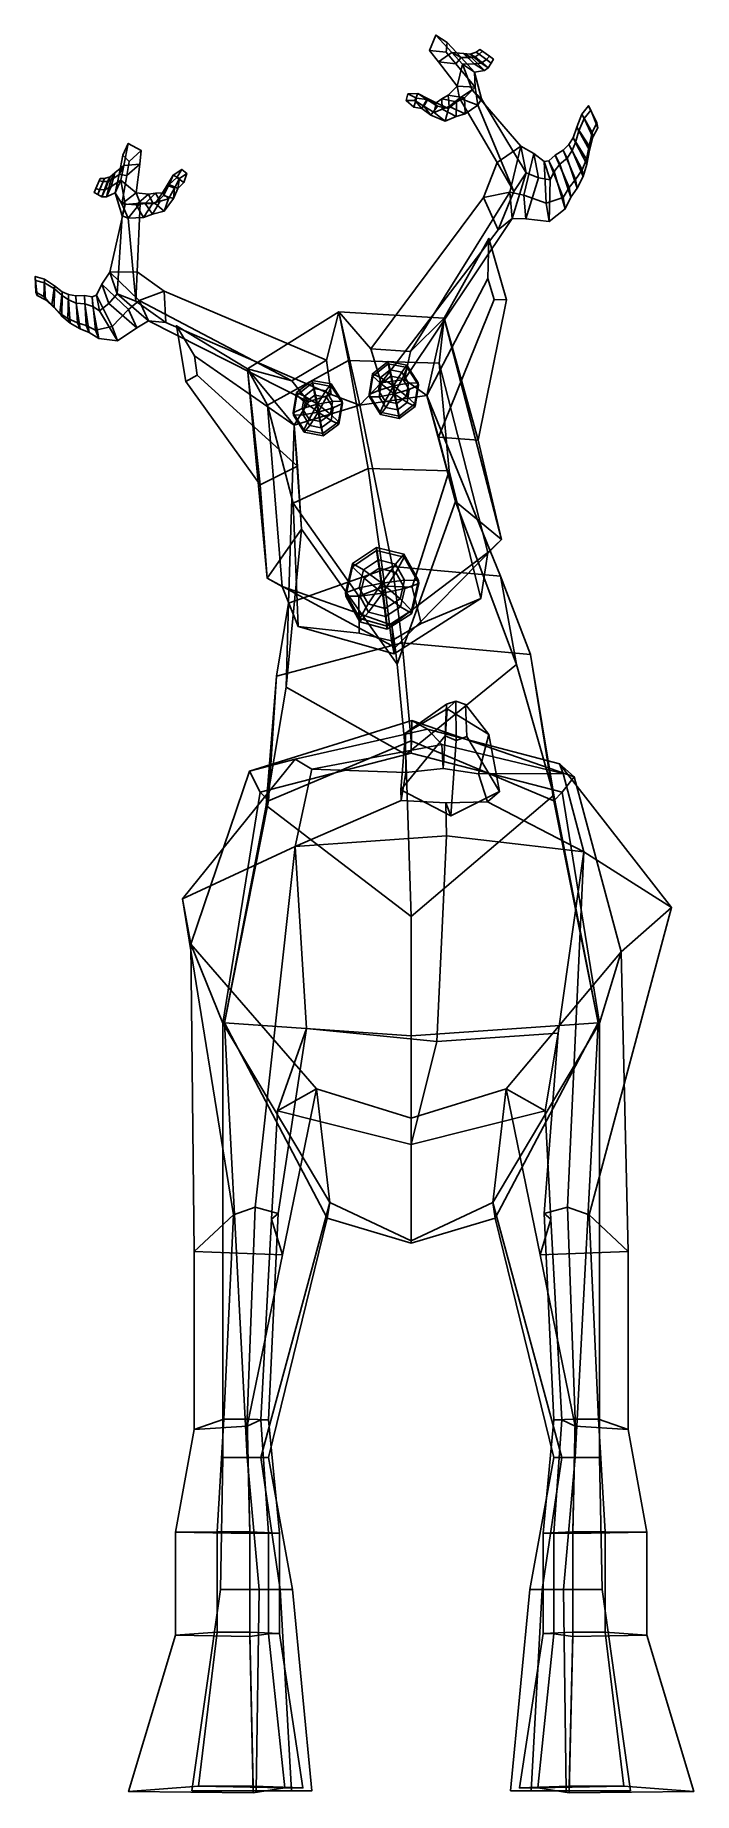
# Model space of a CAD drawing. Extents: x -109 to 82, y -151 to 358.
import ezdxf

# ---------------------------------------------------------------- set-up
doc = ezdxf.new("R2010")
doc.units = 0

msp = doc.modelspace()

# ---------------------------------------------------------------- linework, layer by layer
for points in [[(7.128547, 358.493958, 195.966629), (10.399764, 356.397095, 194.77037), (10.098275, 353.514404, 194.246597), (5.33102, 354.083069, 195.817917)], [(11.7414, 353.457458, 199.171799), (7.128547, 358.493958, 195.966629), (5.33102, 354.083069, 195.817917), (7.917945, 350.740295, 197.698364)], [(11.7414, 353.457458, 199.171799), (14.461386, 351.985901, 196.972412), (10.399764, 356.397095, 194.77037), (7.128547, 358.493958, 195.966629)], [(7.917945, 350.740295, 197.698364), (5.33102, 354.083069, 195.817917), (10.098275, 353.514404, 194.246597), (12.931945, 350.154755, 195.674454)], [(13.291235, 343.695862, 201.636505), (14.828227, 350.04599, 201.327606), (11.7414, 353.457458, 199.171799), (7.917945, 350.740295, 197.698364)], [(14.461386, 351.985901, 196.972412), (12.931945, 350.154755, 195.674454), (10.098275, 353.514404, 194.246597), (10.399764, 356.397095, 194.77037)], [(14.828227, 350.04599, 201.327606), (18.239666, 350.141205, 198.422333), (15.173949, 353.182953, 196.856674), (11.7414, 353.457458, 199.171799)], [(11.7414, 353.457458, 199.171799), (15.173949, 353.182953, 196.856674), (17.413958, 351.983307, 194.593231), (14.461386, 351.985901, 196.972412)], [(18.565088, 343.375519, 198.533798), (12.931945, 350.154755, 195.674454), (14.461386, 351.985901, 196.972412), (18.324026, 347.736328, 199.077606)], [(14.461386, 351.985901, 196.972412), (17.413958, 351.983307, 194.593231), (21.189445, 348.209869, 196.02301), (18.324026, 347.736328, 199.077606)], [(18.239666, 350.141205, 198.422333), (20.256283, 350.411621, 196.013794), (17.062239, 352.986237, 195.493118), (15.173949, 353.182953, 196.856674)], [(15.173949, 353.182953, 196.856674), (17.062239, 352.986237, 195.493118), (18.511599, 352.194611, 192.96106), (17.413958, 351.983307, 194.593231)], [(20.256283, 350.411621, 196.013794), (21.771677, 351.398987, 191.71402), (18.762188, 353.566223, 191.856644), (17.062239, 352.986237, 195.493118)], [(17.062239, 352.986237, 195.493118), (18.762188, 353.566223, 191.856644), (19.634695, 353.024323, 189.358582), (18.511599, 352.194611, 192.96106)], [(17.413958, 351.983307, 194.593231), (18.511599, 352.194611, 192.96106), (22.326767, 349.026733, 193.170227), (21.189445, 348.209869, 196.02301)], [(18.511599, 352.194611, 192.96106), (19.634695, 353.024323, 189.358582), (23.16231, 350.371033, 188.822464), (22.326767, 349.026733, 193.170227)], [(21.771677, 351.398987, 191.71402), (22.627932, 352.403015, 187.877518), (19.905397, 354.3255, 188.124481), (18.762188, 353.566223, 191.856644)], [(18.762188, 353.566223, 191.856644), (19.905397, 354.3255, 188.124481), (20.604845, 353.866425, 185.844452), (19.634695, 353.024323, 189.358582)], [(19.634695, 353.024323, 189.358582), (20.604845, 353.866425, 185.844452), (23.783831, 351.515778, 185.222961), (23.16231, 350.371033, 188.822464)], [(23.783831, 351.515778, 185.222961), (20.604845, 353.866425, 185.844452), (19.905397, 354.3255, 188.124481), (22.627932, 352.403015, 187.877518)], [(23.16231, 350.371033, 188.822464), (23.783831, 351.515778, 185.222961), (22.627932, 352.403015, 187.877518), (21.771677, 351.398987, 191.71402)], [(13.291235, 343.695862, 201.636505), (7.917945, 350.740295, 197.698364), (12.931945, 350.154755, 195.674454), (18.565088, 343.375519, 198.533798)], [(17.689274, 342.640106, 204.661163), (14.828227, 350.04599, 201.327606), (13.291235, 343.695862, 201.636505), (13.961, 340.224762, 203.419632)], [(18.324026, 347.736328, 199.077606), (21.189445, 348.209869, 196.02301), (18.239666, 350.141205, 198.422333), (14.828227, 350.04599, 201.327606)], [(17.689274, 342.640106, 204.661163), (20.333649, 340.054779, 201.483307), (18.324026, 347.736328, 199.077606), (14.828227, 350.04599, 201.327606)], [(21.189445, 348.209869, 196.02301), (22.326767, 349.026733, 193.170227), (20.256283, 350.411621, 196.013794), (18.239666, 350.141205, 198.422333)], [(20.333649, 340.054779, 201.483307), (19.281046, 338.231934, 200.056854), (18.565088, 343.375519, 198.533798), (18.324026, 347.736328, 199.077606)], [(22.326767, 349.026733, 193.170227), (23.16231, 350.371033, 188.822464), (21.771677, 351.398987, 191.71402), (20.256283, 350.411621, 196.013794)], [(1.959033, 341.563965, 194.609131), (-0.970392, 341.467438, 192.919388), (-1.466966, 339.514709, 193.413589), (1.02641, 339.535248, 194.963516)], [(4.533034, 339.839935, 192.409546), (1.572032, 340.25766, 191.081009), (-0.970392, 341.467438, 192.919388), (1.959033, 341.563965, 194.609131)], [(4.908738, 340.030518, 196.228989), (1.959033, 341.563965, 194.609131), (1.02641, 339.535248, 194.963516), (3.64224, 337.920471, 196.512161)], [(7.577388, 337.909363, 193.672348), (4.533034, 339.839935, 192.409546), (1.959033, 341.563965, 194.609131), (4.908738, 340.030518, 196.228989)], [(18.565088, 343.375519, 198.533798), (15.409975, 340.365875, 197.054337), (10.684602, 341.066986, 199.880219), (13.291235, 343.695862, 201.636505)], [(13.291235, 343.695862, 201.636505), (10.684602, 341.066986, 199.880219), (10.996884, 337.814148, 201.332504), (13.961, 340.224762, 203.419632)], [(31.704296, 326.30954, 213.206772), (17.689274, 342.640106, 204.661163), (13.961, 340.224762, 203.419632), (24.860374, 321.595947, 214.37648)], [(19.281046, 338.231934, 200.056854), (15.622733, 335.645081, 198.206314), (15.409975, 340.365875, 197.054337), (18.565088, 343.375519, 198.533798)], [(33.255074, 318.60379, 209.127701), (20.333649, 340.054779, 201.483307), (17.689274, 342.640106, 204.661163), (31.704296, 326.30954, 213.206772)], [(0.735606, 337.628601, 191.261002), (-1.466966, 339.514709, 193.413589), (-0.970392, 341.467438, 192.919388), (1.572032, 340.25766, 191.081009)], [(1.02641, 339.535248, 194.963516), (-1.466966, 339.514709, 193.413589), (0.735606, 337.628601, 191.261002), (3.093258, 337.220612, 192.356323)], [(3.093258, 337.220612, 192.356323), (0.735606, 337.628601, 191.261002), (1.572032, 340.25766, 191.081009), (4.533034, 339.839935, 192.409546)], [(3.64224, 337.920471, 196.512161), (1.02641, 339.535248, 194.963516), (3.093258, 337.220612, 192.356323), (5.678859, 335.261566, 193.474823)], [(5.678859, 335.261566, 193.474823), (3.093258, 337.220612, 192.356323), (4.533034, 339.839935, 192.409546), (7.577388, 337.909363, 193.672348)], [(7.236943, 338.827789, 197.553925), (4.908738, 340.030518, 196.228989), (3.64224, 337.920471, 196.512161), (6.680158, 336.111084, 198.302841)], [(6.680158, 336.111084, 198.302841), (3.64224, 337.920471, 196.512161), (5.678859, 335.261566, 193.474823), (9.820677, 333.563599, 195.415421)], [(10.79975, 337.262909, 195.073013), (7.577388, 337.909363, 193.672348), (4.908738, 340.030518, 196.228989), (7.236943, 338.827789, 197.553925)], [(9.820677, 333.563599, 195.415421), (5.678859, 335.261566, 193.474823), (7.577388, 337.909363, 193.672348), (10.79975, 337.262909, 195.073013)], [(8.867741, 340.011902, 198.661011), (7.236943, 338.827789, 197.553925), (6.680158, 336.111084, 198.302841), (8.970512, 337.031158, 199.87384)], [(8.970512, 337.031158, 199.87384), (6.680158, 336.111084, 198.302841), (9.820677, 333.563599, 195.415421), (13.019812, 334.875732, 196.992508)], [(13.088184, 339.144257, 196.088943), (10.79975, 337.262909, 195.073013), (7.236943, 338.827789, 197.553925), (8.867741, 340.011902, 198.661011)], [(15.409975, 340.365875, 197.054337), (13.088184, 339.144257, 196.088943), (8.867741, 340.011902, 198.661011), (10.684602, 341.066986, 199.880219)], [(10.684602, 341.066986, 199.880219), (8.867741, 340.011902, 198.661011), (8.970512, 337.031158, 199.87384), (10.996884, 337.814148, 201.332504)], [(10.996884, 337.814148, 201.332504), (8.970512, 337.031158, 199.87384), (13.019812, 334.875732, 196.992508), (15.622733, 335.645081, 198.206314)], [(13.019812, 334.875732, 196.992508), (9.820677, 333.563599, 195.415421), (10.79975, 337.262909, 195.073013), (13.088184, 339.144257, 196.088943)], [(13.961, 340.224762, 203.419632), (10.996884, 337.814148, 201.332504), (15.622733, 335.645081, 198.206314), (19.281046, 338.231934, 200.056854)], [(15.622733, 335.645081, 198.206314), (13.019812, 334.875732, 196.992508), (13.088184, 339.144257, 196.088943), (15.409975, 340.365875, 197.054337)], [(29.759657, 313.204376, 208.404495), (24.860374, 321.595947, 214.37648), (13.961, 340.224762, 203.419632), (19.281046, 338.231934, 200.056854)], [(33.255074, 318.60379, 209.127701), (29.759657, 313.204376, 208.404495), (19.281046, 338.231934, 200.056854), (20.333649, 340.054779, 201.483307)], [(52.410007, 330.285187, 191.013901), (53.777618, 333.054443, 188.3461), (51.384808, 338.044983, 188.697403), (49.466141, 335.574768, 191.742996)], [(49.466141, 335.574768, 191.742996), (51.384808, 338.044983, 188.697403), (52.075848, 336.727417, 186.280487), (50.142681, 334.32843, 188.978134)], [(50.142681, 334.32843, 188.978134), (52.075848, 336.727417, 186.280487), (54.039406, 331.647919, 185.642273), (52.600971, 328.911865, 187.953491)], [(53.777618, 333.054443, 188.3461), (54.039406, 331.647919, 185.642273), (52.075848, 336.727417, 186.280487), (51.384808, 338.044983, 188.697403)], [(50.791073, 322.51944, 197.073914), (51.536945, 326.378174, 194.094803), (47.944984, 331.850555, 195.368713), (46.898777, 328.696899, 198.373611)], [(46.898777, 328.696899, 198.373611), (47.944984, 331.850555, 195.368713), (48.548557, 330.749969, 192.208511), (47.598343, 327.409943, 194.882645)], [(51.536945, 326.378174, 194.094803), (52.410007, 330.285187, 191.013901), (49.466141, 335.574768, 191.742996), (47.944984, 331.850555, 195.368713)], [(47.944984, 331.850555, 195.368713), (49.466141, 335.574768, 191.742996), (50.142681, 334.32843, 188.978134), (48.548557, 330.749969, 192.208511)], [(48.548557, 330.749969, 192.208511), (50.142681, 334.32843, 188.978134), (52.600971, 328.911865, 187.953491), (51.59428, 325.096802, 190.636566)], [(52.600971, 328.911865, 187.953491), (54.039406, 331.647919, 185.642273), (53.777618, 333.054443, 188.3461), (52.410007, 330.285187, 191.013901)], [(-83.221825, 320.692139, 195.873672), (-81.96347, 327.104767, 192.728149), (-83.50766, 323.703156, 191.444412), (-84.65152, 318.124908, 193.60321)], [(-81.96347, 327.104767, 192.728149), (-78.189171, 325.037933, 192.867035), (-81.758621, 321.850769, 191.062881), (-83.50766, 323.703156, 191.444412)], [(-83.221825, 320.692139, 195.873672), (-78.641991, 321.046143, 194.729538), (-78.189171, 325.037933, 192.867035), (-81.96347, 327.104767, 192.728149)], [(28.541309, 312.984131, 218.055771), (31.704296, 326.30954, 213.206772), (24.860374, 321.595947, 214.37648), (20.939526, 311.455048, 218.353378)], [(28.541309, 312.984131, 218.055771), (32.590004, 312.132813, 215.889023), (35.47271, 324.154541, 211.516098), (31.704296, 326.30954, 213.206772)], [(31.704296, 326.30954, 213.206772), (35.47271, 324.154541, 211.516098), (36.856266, 317.170929, 207.850464), (33.255074, 318.60379, 209.127701)], [(47.616829, 316.615143, 202.996338), (49.528351, 319.486542, 199.872696), (45.676201, 326.812744, 200.726364), (43.967659, 325.1521, 203.288177)], [(43.967659, 325.1521, 203.288177), (45.676201, 326.812744, 200.726364), (46.613853, 325.033813, 196.966995), (45.147202, 322.77887, 199.277023)], [(49.528351, 319.486542, 199.872696), (50.791073, 322.51944, 197.073914), (46.898777, 328.696899, 198.373611), (45.676201, 326.812744, 200.726364)], [(45.676201, 326.812744, 200.726364), (46.898777, 328.696899, 198.373611), (47.598343, 327.409943, 194.882645), (46.613853, 325.033813, 196.966995)], [(46.613853, 325.033813, 196.966995), (47.598343, 327.409943, 194.882645), (50.88279, 321.040436, 193.245697), (49.796581, 317.540558, 195.701981)], [(47.598343, 327.409943, 194.882645), (48.548557, 330.749969, 192.208511), (51.59428, 325.096802, 190.636566), (50.88279, 321.040436, 193.245697)], [(50.88279, 321.040436, 193.245697), (51.59428, 325.096802, 190.636566), (51.536945, 326.378174, 194.094803), (50.791073, 322.51944, 197.073914)], [(51.59428, 325.096802, 190.636566), (52.600971, 328.911865, 187.953491), (52.410007, 330.285187, 191.013901), (51.536945, 326.378174, 194.094803)], [(-84.65152, 318.124908, 193.60321), (-83.50766, 323.703156, 191.444412), (-81.758621, 321.850769, 191.062881), (-82.423279, 317.753632, 192.470871)], [(-78.641991, 321.046143, 194.729538), (-82.423279, 317.753632, 192.470871), (-81.758621, 321.850769, 191.062881), (-78.189171, 325.037933, 192.867035)], [(20.939526, 311.455048, 218.353378), (24.860374, 321.595947, 214.37648), (29.759657, 313.204376, 208.404495), (25.194307, 302.064209, 211.145416)], [(32.590004, 312.132813, 215.889023), (39.113007, 309.743164, 213.126877), (38.541718, 321.833588, 210.421066), (35.47271, 324.154541, 211.516098)], [(35.47271, 324.154541, 211.516098), (38.541718, 321.833588, 210.421066), (40.262039, 316.532074, 206.169434), (36.856266, 317.170929, 207.850464)], [(39.113007, 309.743164, 213.126877), (43.972717, 311.392365, 208.846222), (39.908112, 322.057434, 208.826157), (38.541718, 321.833588, 210.421066)], [(38.541718, 321.833588, 210.421066), (39.908112, 322.057434, 208.826157), (41.409782, 318.920258, 203.985443), (40.262039, 316.532074, 206.169434)], [(43.972717, 311.392365, 208.846222), (45.751511, 314.283783, 205.764343), (41.721443, 323.740295, 206.079605), (39.908112, 322.057434, 208.826157)], [(39.908112, 322.057434, 208.826157), (41.721443, 323.740295, 206.079605), (43.024921, 321.113861, 201.625488), (41.409782, 318.920258, 203.985443)], [(41.409782, 318.920258, 203.985443), (43.024921, 321.113861, 201.625488), (46.241108, 311.50061, 200.755844), (44.578114, 308.103851, 203.365799)], [(45.751511, 314.283783, 205.764343), (47.616829, 316.615143, 202.996338), (43.967659, 325.1521, 203.288177), (41.721443, 323.740295, 206.079605)], [(41.721443, 323.740295, 206.079605), (43.967659, 325.1521, 203.288177), (45.147202, 322.77887, 199.277023), (43.024921, 321.113861, 201.625488)], [(43.024921, 321.113861, 201.625488), (45.147202, 322.77887, 199.277023), (48.066238, 314.103851, 198.485596), (46.241108, 311.50061, 200.755844)], [(45.147202, 322.77887, 199.277023), (46.613853, 325.033813, 196.966995), (49.796581, 317.540558, 195.701981), (48.066238, 314.103851, 198.485596)], [(49.796581, 317.540558, 195.701981), (50.88279, 321.040436, 193.245697), (50.791073, 322.51944, 197.073914), (49.528351, 319.486542, 199.872696)], [(-91.818382, 312.823547, 181.464035), (-91.371826, 314.008362, 184.120361), (-90.084641, 316.901337, 184.418442), (-90.368401, 316.254944, 182.136826)], [(-89.240219, 316.106964, 185.717407), (-90.833511, 312.254913, 185.12384), (-91.818382, 312.823547, 181.464035), (-90.368401, 316.254944, 182.136826)], [(-90.266685, 313.666992, 188.021942), (-88.860939, 316.906769, 188.221649), (-90.084641, 316.901337, 184.418442), (-91.371826, 314.008362, 184.120361)], [(-87.993935, 316.053497, 189.393341), (-89.592712, 311.641724, 189.546692), (-90.833511, 312.254913, 185.12384), (-89.240219, 316.106964, 185.717407)], [(-88.860939, 316.906769, 188.221649), (-89.240219, 316.106964, 185.717407), (-90.368401, 316.254944, 182.136826), (-90.084641, 316.901337, 184.418442)], [(-88.634735, 313.699158, 192.416855), (-87.264793, 317.365662, 191.95137), (-88.860939, 316.906769, 188.221649), (-90.266685, 313.666992, 188.021942)], [(-87.02449, 316.485596, 191.082321), (-88.319595, 311.619049, 192.475235), (-89.592712, 311.641724, 189.546692), (-87.993935, 316.053497, 189.393341)], [(-87.264793, 317.365662, 191.95137), (-87.993935, 316.053497, 189.393341), (-89.240219, 316.106964, 185.717407), (-88.860939, 316.906769, 188.221649)], [(-86.891884, 314.588013, 194.926605), (-85.843582, 318.558899, 193.398422), (-87.264793, 317.365662, 191.95137), (-88.634735, 313.699158, 192.416855)], [(-84.65152, 318.124908, 193.60321), (-85.782089, 312.819153, 195.677216), (-88.319595, 311.619049, 192.475235), (-87.02449, 316.485596, 191.082321)], [(-85.782089, 312.819153, 195.677216), (-84.097748, 316.400085, 197.997299), (-86.891884, 314.588013, 194.926605), (-88.319595, 311.619049, 192.475235)], [(-85.843582, 318.558899, 193.398422), (-87.02449, 316.485596, 191.082321), (-87.993935, 316.053497, 189.393341), (-87.264793, 317.365662, 191.95137)], [(-83.221825, 320.692139, 195.873672), (-84.65152, 318.124908, 193.60321), (-87.02449, 316.485596, 191.082321), (-85.843582, 318.558899, 193.398422)], [(-84.097748, 316.400085, 197.997299), (-83.221825, 320.692139, 195.873672), (-85.843582, 318.558899, 193.398422), (-86.891884, 314.588013, 194.926605)], [(-83.817612, 309.596436, 195.30632), (-85.782089, 312.819153, 195.677216), (-84.65152, 318.124908, 193.60321), (-82.423279, 317.753632, 192.470871)], [(-82.894096, 309.374878, 201.473938), (-84.097748, 316.400085, 197.997299), (-85.782089, 312.819153, 195.677216), (-83.768654, 306.13446, 198.288635)], [(-79.655426, 312.731232, 198.644547), (-78.641991, 321.046143, 194.729538), (-83.221825, 320.692139, 195.873672), (-84.097748, 316.400085, 197.997299)], [(-82.894096, 309.374878, 201.473938), (-78.553627, 309.783813, 200.520172), (-79.655426, 312.731232, 198.644547), (-84.097748, 316.400085, 197.997299)], [(-79.655426, 312.731232, 198.644547), (-83.817612, 309.596436, 195.30632), (-82.423279, 317.753632, 192.470871), (-78.641991, 321.046143, 194.729538)], [(-71.786804, 311.982178, 191.22316), (-70.68544, 315.013245, 193.830185), (-68.954163, 317.901001, 192.318344), (-70.164055, 315.18808, 190.05336)], [(-70.68544, 315.013245, 193.830185), (-68.583969, 314.162811, 194.250092), (-67.166031, 316.918335, 192.789413), (-68.954163, 317.901001, 192.318344)], [(-70.164055, 315.18808, 190.05336), (-68.954163, 317.901001, 192.318344), (-66.42408, 319.57843, 190.794952), (-67.867516, 317.240692, 188.869949)], [(-67.653473, 314.059204, 190.162994), (-70.164055, 315.18808, 190.05336), (-67.867516, 317.240692, 188.869949), (-65.855026, 315.745789, 189.179794)], [(-68.954163, 317.901001, 192.318344), (-67.166031, 316.918335, 192.789413), (-65.035988, 318.388641, 191.378067), (-66.42408, 319.57843, 190.794952)], [(-68.583969, 314.162811, 194.250092), (-68.883797, 311.091187, 191.211884), (-67.653473, 314.059204, 190.162994), (-67.166031, 316.918335, 192.789413)], [(-65.855026, 315.745789, 189.179794), (-67.867516, 317.240692, 188.869949), (-66.42408, 319.57843, 190.794952), (-65.035988, 318.388641, 191.378067)], [(-67.166031, 316.918335, 192.789413), (-67.653473, 314.059204, 190.162994), (-65.855026, 315.745789, 189.179794), (-65.035988, 318.388641, 191.378067)], [(29.271118, 305.343811, 212.696518), (25.194307, 302.064209, 211.145416), (29.759657, 313.204376, 208.404495), (33.255074, 318.60379, 209.127701)], [(33.255074, 318.60379, 209.127701), (36.856266, 317.170929, 207.850464), (33.246155, 305.207977, 211.067337), (29.271118, 305.343811, 212.696518)], [(36.856266, 317.170929, 207.850464), (40.262039, 316.532074, 206.169434), (39.99926, 304.444336, 207.959137), (33.246155, 305.207977, 211.067337)], [(40.262039, 316.532074, 206.169434), (41.409782, 318.920258, 203.985443), (44.578114, 308.103851, 203.365799), (39.99926, 304.444336, 207.959137)], [(46.241108, 311.50061, 200.755844), (48.066238, 314.103851, 198.485596), (47.616829, 316.615143, 202.996338), (45.751511, 314.283783, 205.764343)], [(48.066238, 314.103851, 198.485596), (49.796581, 317.540558, 195.701981), (49.528351, 319.486542, 199.872696), (47.616829, 316.615143, 202.996338)], [(-90.833511, 312.254913, 185.12384), (-90.266685, 313.666992, 188.021942), (-91.371826, 314.008362, 184.120361), (-91.818382, 312.823547, 181.464035)], [(-89.592712, 311.641724, 189.546692), (-88.634735, 313.699158, 192.416855), (-90.266685, 313.666992, 188.021942), (-90.833511, 312.254913, 185.12384)], [(-88.319595, 311.619049, 192.475235), (-86.891884, 314.588013, 194.926605), (-88.634735, 313.699158, 192.416855), (-89.592712, 311.641724, 189.546692)], [(-83.768654, 306.13446, 198.288635), (-85.782089, 312.819153, 195.677216), (-83.817612, 309.596436, 195.30632), (-81.963219, 305.454987, 196.992691)], [(-83.817612, 309.596436, 195.30632), (-79.655426, 312.731232, 198.644547), (-76.12709, 312.364136, 197.130981), (-79.658287, 309.255585, 194.109772)], [(-79.658287, 309.255585, 194.109772), (-76.12709, 312.364136, 197.130981), (-74.05143, 312.663208, 196.048889), (-77.084755, 309.704163, 193.309891)], [(-79.655426, 312.731232, 198.644547), (-78.553627, 309.783813, 200.520172), (-74.828011, 309.762451, 198.681091), (-76.12709, 312.364136, 197.130981)], [(-77.084755, 309.704163, 193.309891), (-74.05143, 312.663208, 196.048889), (-72.069344, 312.751831, 195.072311), (-74.213226, 309.642853, 192.480377)], [(-76.12709, 312.364136, 197.130981), (-74.828011, 309.762451, 198.681091), (-72.702202, 310.373566, 197.358231), (-74.05143, 312.663208, 196.048889)], [(-72.702202, 310.373566, 197.358231), (-74.976639, 306.585541, 194.368866), (-71.597229, 307.442932, 192.998749), (-70.283333, 311.032166, 195.940735)], [(-74.213226, 309.642853, 192.480377), (-72.069344, 312.751831, 195.072311), (-70.68544, 315.013245, 193.830185), (-71.786804, 311.982178, 191.22316)], [(-71.597229, 307.442932, 192.998749), (-74.213226, 309.642853, 192.480377), (-71.786804, 311.982178, 191.22316), (-68.883797, 311.091187, 191.211884)], [(-74.05143, 312.663208, 196.048889), (-72.702202, 310.373566, 197.358231), (-70.283333, 311.032166, 195.940735), (-72.069344, 312.751831, 195.072311)], [(-72.069344, 312.751831, 195.072311), (-70.283333, 311.032166, 195.940735), (-68.583969, 314.162811, 194.250092), (-70.68544, 315.013245, 193.830185)], [(-68.883797, 311.091187, 191.211884), (-71.786804, 311.982178, 191.22316), (-70.164055, 315.18808, 190.05336), (-67.653473, 314.059204, 190.162994)], [(-70.283333, 311.032166, 195.940735), (-71.597229, 307.442932, 192.998749), (-68.883797, 311.091187, 191.211884), (-68.583969, 314.162811, 194.250092)], [(-11.696887, 267.515442, 229.104935), (-0.235307, 266.734436, 228.796036), (28.541309, 312.984131, 218.055771), (20.939526, 311.455048, 218.353378)], [(-11.696887, 267.515442, 229.104935), (20.939526, 311.455048, 218.353378), (25.194307, 302.064209, 211.145416), (-8.708775, 257.690918, 217.702805)], [(-0.235307, 266.734436, 228.796036), (-1.986355, 258.687805, 220.59906), (29.271118, 305.343811, 212.696518), (28.541309, 312.984131, 218.055771)], [(29.271118, 305.343811, 212.696518), (33.246155, 305.207977, 211.067337), (32.590004, 312.132813, 215.889023), (28.541309, 312.984131, 218.055771)], [(33.246155, 305.207977, 211.067337), (39.99926, 304.444336, 207.959137), (39.113007, 309.743164, 213.126877), (32.590004, 312.132813, 215.889023)], [(39.99926, 304.444336, 207.959137), (44.578114, 308.103851, 203.365799), (43.972717, 311.392365, 208.846222), (39.113007, 309.743164, 213.126877)], [(44.578114, 308.103851, 203.365799), (46.241108, 311.50061, 200.755844), (45.751511, 314.283783, 205.764343), (43.972717, 311.392365, 208.846222)], [(-87.342438, 289.740356, 209.986557), (-79.351906, 289.888855, 211.614471), (-78.553627, 309.783813, 200.520172), (-82.894096, 309.374878, 201.473938)], [(-85.155685, 283.514343, 206.160278), (-87.342438, 289.740356, 209.986557), (-82.894096, 309.374878, 201.473938), (-83.768654, 306.13446, 198.288635)], [(-85.155685, 283.514343, 206.160278), (-83.768654, 306.13446, 198.288635), (-81.963219, 305.454987, 196.992691), (-79.74073, 281.359192, 205.767365)], [(-81.963219, 305.454987, 196.992691), (-83.817612, 309.596436, 195.30632), (-79.658287, 309.255585, 194.109772), (-77.579048, 305.66629, 195.424454)], [(-79.74073, 281.359192, 205.767365), (-81.963219, 305.454987, 196.992691), (-78.553627, 309.783813, 200.520172), (-79.351906, 289.888855, 211.614471)], [(-78.553627, 309.783813, 200.520172), (-81.963219, 305.454987, 196.992691), (-77.579048, 305.66629, 195.424454), (-74.828011, 309.762451, 198.681091)], [(-77.579048, 305.66629, 195.424454), (-79.658287, 309.255585, 194.109772), (-77.084755, 309.704163, 193.309891), (-74.976639, 306.585541, 194.368866)], [(-74.828011, 309.762451, 198.681091), (-77.579048, 305.66629, 195.424454), (-74.976639, 306.585541, 194.368866), (-72.702202, 310.373566, 197.358231)], [(-74.976639, 306.585541, 194.368866), (-77.084755, 309.704163, 193.309891), (-74.213226, 309.642853, 192.480377), (-71.597229, 307.442932, 192.998749)], [(-1.986355, 258.687805, 220.59906), (-8.708775, 257.690918, 217.702805), (25.194307, 302.064209, 211.145416), (29.271118, 305.343811, 212.696518)], [(22.225101, 287.959656, 218.558029), (4.489782, 254.013367, 217.611862), (9.584412, 276.441223, 239.342789), (22.523136, 299.562744, 224.991714)], [(27.584244, 281.740326, 222.59549), (22.523136, 299.562744, 224.991714), (9.584412, 276.441223, 239.342789), (19.343363, 241.096664, 234.993759)], [(22.523136, 299.562744, 224.991714), (27.584244, 281.740326, 222.59549), (23.994099, 281.865326, 217.75824), (22.225101, 287.959656, 218.558029)], [(-108.783165, 283.962708, 184.10553), (-108.938499, 288.534546, 184.311386), (-108.884583, 287.389465, 181.946457), (-108.327843, 282.987579, 181.474899)], [(-106.451027, 282.667419, 186.935013), (-106.256332, 287.732391, 187.529404), (-108.938499, 288.534546, 184.311386), (-108.783165, 283.962708, 184.10553)], [(-106.256332, 287.732391, 187.529404), (-106.215797, 286.647705, 184.814026), (-108.884583, 287.389465, 181.946457), (-108.938499, 288.534546, 184.311386)], [(-106.215797, 286.647705, 184.814026), (-105.943924, 281.755188, 183.949036), (-108.327843, 282.987579, 181.474899), (-108.884583, 287.389465, 181.946457)], [(-104.073044, 280.312286, 190.203598), (-103.377388, 285.832153, 191.362213), (-106.256332, 287.732391, 187.529404), (-106.451027, 282.667419, 186.935013)], [(-103.377388, 285.832153, 191.362213), (-103.334663, 284.890778, 188.247955), (-106.215797, 286.647705, 184.814026), (-106.256332, 287.732391, 187.529404)], [(-103.334663, 284.890778, 188.247955), (-103.486443, 279.535034, 186.82048), (-105.943924, 281.755188, 183.949036), (-106.215797, 286.647705, 184.814026)], [(-101.840607, 277.906921, 193.358734), (-101.155884, 284.081848, 194.529053), (-103.377388, 285.832153, 191.362213), (-104.073044, 280.312286, 190.203598)], [(-101.155884, 284.081848, 194.529053), (-101.112404, 282.968903, 191.088745), (-103.334663, 284.890778, 188.247955), (-103.377388, 285.832153, 191.362213)], [(-81.945816, 278.916199, 213.146866), (-89.586647, 286.2883, 208.235474), (-91.19677, 283.093872, 207.116913), (-86.591476, 274.02301, 210.24408)], [(-89.586647, 286.2883, 208.235474), (-87.637856, 280.693787, 204.804459), (-90.297707, 278.58493, 203.029068), (-91.19677, 283.093872, 207.116913)], [(-78.830658, 281.524719, 215.428879), (-87.342438, 289.740356, 209.986557), (-89.586647, 286.2883, 208.235474), (-81.945816, 278.916199, 213.146866)], [(-87.342438, 289.740356, 209.986557), (-85.155685, 283.514343, 206.160278), (-87.637856, 280.693787, 204.804459), (-89.586647, 286.2883, 208.235474)], [(-78.830658, 281.524719, 215.428879), (-71.547829, 284.26651, 216.074661), (-79.351906, 289.888855, 211.614471), (-87.342438, 289.740356, 209.986557)], [(-71.547829, 284.26651, 216.074661), (-71.056023, 275.196167, 209.019302), (-79.74073, 281.359192, 205.767365), (-79.351906, 289.888855, 211.614471)], [(23.994099, 281.865326, 217.75824), (7.915833, 241.962509, 216.202835), (4.489782, 254.013367, 217.611862), (22.225101, 287.959656, 218.558029)], [(-105.943924, 281.755188, 183.949036), (-106.451027, 282.667419, 186.935013), (-108.783165, 283.962708, 184.10553), (-108.327843, 282.987579, 181.474899)], [(-103.486443, 279.535034, 186.82048), (-104.073044, 280.312286, 190.203598), (-106.451027, 282.667419, 186.935013), (-105.943924, 281.755188, 183.949036)], [(-101.112404, 282.968903, 191.088745), (-101.198181, 276.979614, 189.612381), (-103.486443, 279.535034, 186.82048), (-103.334663, 284.890778, 188.247955)], [(-99.515541, 276.315063, 196.313583), (-99.327873, 283.309906, 196.996246), (-101.155884, 284.081848, 194.529053), (-101.840607, 277.906921, 193.358734)], [(-99.273926, 281.737946, 193.2995), (-98.828918, 274.976105, 192.236938), (-101.198181, 276.979614, 189.612381), (-101.112404, 282.968903, 191.088745)], [(-99.327873, 283.309906, 196.996246), (-99.273926, 281.737946, 193.2995), (-101.112404, 282.968903, 191.088745), (-101.155884, 284.081848, 194.529053)], [(-96.7034, 275.123962, 199.604156), (-97.18206, 282.925446, 199.678986), (-99.327873, 283.309906, 196.996246), (-99.515541, 276.315063, 196.313583)], [(-97.18206, 282.925446, 199.678986), (-97.077316, 280.813843, 195.745239), (-99.273926, 281.737946, 193.2995), (-99.327873, 283.309906, 196.996246)], [(-97.077316, 280.813843, 195.745239), (-95.937843, 273.293579, 195.201797), (-98.828918, 274.976105, 192.236938), (-99.273926, 281.737946, 193.2995)], [(-94.15313, 274.28775, 202.514755), (-94.683716, 282.975464, 202.599442), (-97.18206, 282.925446, 199.678986), (-96.7034, 275.123962, 199.604156)], [(-94.683716, 282.975464, 202.599442), (-94.566132, 280.621613, 198.22757), (-97.077316, 280.813843, 195.745239), (-97.18206, 282.925446, 199.678986)], [(-94.566132, 280.621613, 198.22757), (-93.30307, 272.243469, 197.622589), (-95.937843, 273.293579, 195.201797), (-97.077316, 280.813843, 195.745239)], [(-91.455437, 272.984467, 205.75325), (-92.441933, 282.611786, 205.468842), (-94.683716, 282.975464, 202.599442), (-94.15313, 274.28775, 202.514755)], [(-92.441933, 282.611786, 205.468842), (-92.270332, 279.792328, 200.721893), (-94.566132, 280.621613, 198.22757), (-94.683716, 282.975464, 202.599442)], [(-92.270332, 279.792328, 200.721893), (-90.497185, 270.515411, 200.401581), (-93.30307, 272.243469, 197.622589), (-94.566132, 280.621613, 198.22757)], [(-86.591476, 274.02301, 210.24408), (-91.19677, 283.093872, 207.116913), (-92.441933, 282.611786, 205.468842), (-91.455437, 272.984467, 205.75325)], [(-91.19677, 283.093872, 207.116913), (-90.297707, 278.58493, 203.029068), (-92.270332, 279.792328, 200.721893), (-92.441933, 282.611786, 205.468842)], [(-87.637856, 280.693787, 204.804459), (-79.474205, 273.622681, 208.557449), (-85.055038, 269.894196, 205.256073), (-90.297707, 278.58493, 203.029068)], [(-85.155685, 283.514343, 206.160278), (-76.067764, 275.62558, 210.317169), (-79.474205, 273.622681, 208.557449), (-87.637856, 280.693787, 204.804459)], [(-76.067764, 275.62558, 210.317169), (-85.155685, 283.514343, 206.160278), (-79.74073, 281.359192, 205.767365), (-71.056023, 275.196167, 209.019302)], [(-76.067764, 275.62558, 210.317169), (-78.830658, 281.524719, 215.428879), (-81.945816, 278.916199, 213.146866), (-79.474205, 273.622681, 208.557449)], [(-78.830658, 281.524719, 215.428879), (-34.569942, 258.29837, 228.215195), (-24.538162, 264.296173, 228.878418), (-71.547829, 284.26651, 216.074661)], [(-34.569942, 258.29837, 228.215195), (-78.830658, 281.524719, 215.428879), (-76.067764, 275.62558, 210.317169), (-29.730633, 252.201813, 220.175705)], [(-24.538162, 264.296173, 228.878418), (-23.14974, 254.311859, 217.48204), (-71.056023, 275.196167, 209.019302), (-71.547829, 284.26651, 216.074661)], [(27.584244, 281.740326, 222.59549), (19.343363, 241.096664, 234.993759), (7.915833, 241.962509, 216.202835), (23.994099, 281.865326, 217.75824)], [(-101.198181, 276.979614, 189.612381), (-101.840607, 277.906921, 193.358734), (-104.073044, 280.312286, 190.203598), (-103.486443, 279.535034, 186.82048)], [(-98.828918, 274.976105, 192.236938), (-99.515541, 276.315063, 196.313583), (-101.840607, 277.906921, 193.358734), (-101.198181, 276.979614, 189.612381)], [(-95.937843, 273.293579, 195.201797), (-96.7034, 275.123962, 199.604156), (-99.515541, 276.315063, 196.313583), (-98.828918, 274.976105, 192.236938)], [(-90.297707, 278.58493, 203.029068), (-85.055038, 269.894196, 205.256073), (-90.497185, 270.515411, 200.401581), (-92.270332, 279.792328, 200.721893)], [(-79.474205, 273.622681, 208.557449), (-81.945816, 278.916199, 213.146866), (-86.591476, 274.02301, 210.24408), (-85.055038, 269.894196, 205.256073)], [(-29.730633, 252.201813, 220.175705), (-76.067764, 275.62558, 210.317169), (-71.056023, 275.196167, 209.019302), (-23.14974, 254.311859, 217.48204)], [(-34.569942, 258.29837, 228.215195), (-47.468529, 261.752808, 238.279022), (-20.994246, 278.278625, 240.159439), (-24.538162, 264.296173, 228.878418)], [(-47.468529, 261.752808, 238.279022), (-41.620811, 251.167587, 260.110016), (-18.217321, 264.16568, 261.410736), (-20.994246, 278.278625, 240.159439)], [(-23.14974, 254.311859, 217.48204), (-24.538162, 264.296173, 228.878418), (-20.994246, 278.278625, 240.159439), (-14.881869, 251.163528, 209.985168)], [(-0.235307, 266.734436, 228.796036), (-11.696887, 267.515442, 229.104935), (-20.994246, 278.278625, 240.159439), (9.584412, 276.441223, 239.342789)], [(-8.708775, 257.690918, 217.702805), (-14.881869, 251.163528, 209.985168), (-20.994246, 278.278625, 240.159439), (-11.696887, 267.515442, 229.104935)], [(9.584412, 276.441223, 239.342789), (-20.994246, 278.278625, 240.159439), (-18.217321, 264.16568, 261.410736), (8.064551, 263.340546, 260.945557)], [(-1.986355, 258.687805, 220.59906), (-0.235307, 266.734436, 228.796036), (9.584412, 276.441223, 239.342789), (4.489782, 254.013367, 217.611862)], [(9.584412, 276.441223, 239.342789), (8.064551, 263.340546, 260.945557), (22.182861, 208.438187, 254.476501), (26.103748, 212.212402, 231.795547)], [(-93.30307, 272.243469, 197.622589), (-94.15313, 274.28775, 202.514755), (-96.7034, 275.123962, 199.604156), (-95.937843, 273.293579, 195.201797)], [(-90.497185, 270.515411, 200.401581), (-91.455437, 272.984467, 205.75325), (-94.15313, 274.28775, 202.514755), (-93.30307, 272.243469, 197.622589)], [(-85.055038, 269.894196, 205.256073), (-86.591476, 274.02301, 210.24408), (-91.455437, 272.984467, 205.75325), (-90.497185, 270.515411, 200.401581)], [(-68.007736, 274.232147, 222.982101), (-62.83255, 265.519928, 216.889069), (-62.002914, 259.914154, 216.183212), (-65.309608, 258.063934, 220.899399)], [(-62.83255, 265.519928, 216.889069), (-68.007736, 274.232147, 222.982101), (-47.468529, 261.752808, 238.279022), (-33.896156, 245.381683, 217.071335)], [(-65.309608, 258.063934, 220.899399), (-43.722248, 228.068817, 234.248001), (-47.468529, 261.752808, 238.279022), (-68.007736, 274.232147, 222.982101)], [(-62.002914, 259.914154, 216.183212), (-62.83255, 265.519928, 216.889069), (-33.896156, 245.381683, 217.071335), (-32.916504, 233.49585, 215.716248)], [(-29.730633, 252.201813, 220.175705), (-33.896156, 245.381683, 217.071335), (-47.468529, 261.752808, 238.279022), (-34.569942, 258.29837, 228.215195)], [(-47.468529, 261.752808, 238.279022), (-41.727997, 200.994171, 231.28624), (-37.428837, 198.592361, 254.03009), (-41.620811, 251.167587, 260.110016)], [(-18.217321, 264.16568, 261.410736), (-41.620811, 251.167587, 260.110016), (-34.204563, 222.827789, 284.835388), (-12.51432, 232.819, 285.869171)], [(-18.217321, 264.16568, 261.410736), (-12.51432, 232.819, 285.869171), (11.009056, 232.165802, 285.369812), (8.064551, 263.340546, 260.945557)], [(-12.099878, 253.578476, 272.918732), (-11.152121, 259.625549, 273.653809), (-11.232112, 260.3349, 268.930145), (-12.174673, 254.278702, 268.19342)], [(-12.174673, 254.278702, 268.19342), (-11.232112, 260.3349, 268.930145), (-8.947074, 259.255798, 264.87085), (-9.528245, 255.497345, 264.41452)], [(-11.152121, 259.625549, 273.653809), (-6.636225, 263.179321, 274.036469), (-6.718414, 263.892426, 269.313477), (-11.232112, 260.3349, 268.930145)], [(-8.947074, 259.255798, 264.87085), (-11.232112, 260.3349, 268.930145), (-6.718414, 263.892426, 269.313477), (-6.151386, 261.449463, 265.105621)], [(-8.742898, 257.407776, 277.239349), (-5.943703, 259.595337, 277.473022), (-6.636225, 263.179321, 274.036469), (-11.152121, 259.625549, 273.653809)], [(-5.17144, 256.768951, 263.025421), (-8.947074, 259.255798, 264.87085), (-6.151386, 261.449463, 265.105621)], [(-1.154872, 262.116241, 273.827881), (-1.234862, 262.825653, 269.104248), (-6.718414, 263.892426, 269.313477), (-6.636225, 263.179321, 274.036469)], [(-2.762472, 260.777252, 264.975739), (-6.151386, 261.449463, 265.105621), (-6.718414, 263.892426, 269.313477), (-1.234862, 262.825653, 269.104248)], [(-2.558297, 258.929199, 277.344238), (-1.154872, 262.116241, 273.827881), (-6.636225, 263.179321, 274.036469), (-5.943703, 259.595337, 277.473022)], [(-5.17144, 256.768951, 263.025421), (-6.151386, 261.449463, 265.105621), (-2.762472, 260.777252, 264.975739)], [(-0.768408, 257.607819, 264.556763), (-5.17144, 256.768951, 263.025421), (-2.762472, 260.777252, 264.975739)], [(1.999043, 257.693481, 268.423645), (-0.768408, 257.607819, 264.556763), (-2.762472, 260.777252, 264.975739), (-1.234862, 262.825653, 269.104248)], [(-0.572588, 255.774567, 276.927856), (2.073838, 256.993225, 273.148956), (-1.154872, 262.116241, 273.827881), (-2.558297, 258.929199, 277.344238)], [(2.073838, 256.993225, 273.148956), (1.999043, 257.693481, 268.423645), (-1.234862, 262.825653, 269.104248), (-1.154872, 262.116241, 273.827881)], [(20.149195, 195.13559, 285.218018), (22.182861, 208.438187, 254.476501), (8.064551, 263.340546, 260.945557), (11.009056, 232.165802, 285.369812)], [(-65.309608, 258.063934, 220.899399), (-62.002914, 259.914154, 216.183212), (-32.916504, 233.49585, 215.716248), (-43.722248, 228.068817, 234.248001)], [(-34.119854, 248.273361, 272.561096), (-33.116974, 254.153275, 273.271332), (-33.196964, 254.86264, 268.547668), (-34.194649, 248.973557, 267.835815)], [(-34.194649, 248.973557, 267.835815), (-33.196964, 254.86264, 268.547668), (-30.933187, 253.847168, 264.497955), (-31.54822, 250.19223, 264.056885)], [(-33.116974, 254.153275, 273.271332), (-28.577751, 257.638336, 273.643463), (-28.659939, 258.35144, 268.920502), (-33.196964, 254.86264, 268.547668)], [(-30.933187, 253.847168, 264.497955), (-33.196964, 254.86264, 268.547668), (-28.659939, 258.35144, 268.920502), (-28.12328, 255.998123, 264.726318)], [(-30.72901, 251.999146, 276.866425), (-27.915598, 254.143997, 277.093719), (-28.577751, 257.638336, 273.643463), (-33.116974, 254.153275, 273.271332)], [(-27.191416, 251.463852, 262.667786), (-30.933187, 253.847168, 264.497955), (-28.12328, 255.998123, 264.726318)], [(-23.119726, 256.643982, 273.445404), (-23.199717, 257.353333, 268.721771), (-28.659939, 258.35144, 268.920502), (-28.577751, 257.638336, 273.643463)], [(-24.748585, 255.368591, 264.602844), (-28.12328, 255.998123, 264.726318), (-28.659939, 258.35144, 268.920502), (-23.199717, 257.353333, 268.721771)], [(-24.544409, 253.520569, 276.971344), (-23.119726, 256.643982, 273.445404), (-28.577751, 257.638336, 273.643463), (-27.915598, 254.143997, 277.093719)], [(-27.191416, 251.463852, 262.667786), (-28.12328, 255.998123, 264.726318), (-24.748585, 255.368591, 264.602844)], [(-22.788383, 252.302704, 264.199127), (-27.191416, 251.463852, 262.667786), (-24.748585, 255.368591, 264.602844)], [(-20.020933, 252.388351, 268.06601), (-22.788383, 252.302704, 264.199127), (-24.748585, 255.368591, 264.602844), (-23.199717, 257.353333, 268.721771)], [(-22.592566, 250.469452, 276.570221), (-19.946136, 251.688095, 272.79129), (-23.119726, 256.643982, 273.445404), (-24.544409, 253.520569, 276.971344)], [(-19.946136, 251.688095, 272.79129), (-20.020933, 252.388351, 268.06601), (-23.199717, 257.353333, 268.721771), (-23.119726, 256.643982, 273.445404)], [(-1.986355, 258.687805, 220.59906), (4.489782, 254.013367, 217.611862), (-14.881869, 251.163528, 209.985168), (-8.708775, 257.690918, 217.702805)], [(-9.001205, 249.206299, 267.533508), (-12.174673, 254.278702, 268.19342), (-9.528245, 255.497345, 264.41452), (-7.557313, 252.350708, 264.003448)], [(-9.332425, 253.664124, 276.785583), (-8.742898, 257.407776, 277.239349), (-11.152121, 259.625549, 273.653809), (-12.099878, 253.578476, 272.918732)], [(-9.528245, 255.497345, 264.41452), (-8.947074, 259.255798, 264.87085), (-5.17144, 256.768951, 263.025421)], [(-7.557313, 252.350708, 264.003448), (-9.528245, 255.497345, 264.41452), (-5.17144, 256.768951, 263.025421)], [(-4.929393, 254.502975, 278.316956), (-8.742898, 257.407776, 277.239349), (-9.332425, 253.664124, 276.785583)], [(-4.929393, 254.502975, 278.316956), (-5.943703, 259.595337, 277.473022), (-8.742898, 257.407776, 277.239349)], [(-4.172664, 251.642838, 263.872955), (-7.557313, 252.350708, 264.003448), (-5.17144, 256.768951, 263.025421)], [(-4.929393, 254.502975, 278.316956), (-2.558297, 258.929199, 277.344238), (-5.943703, 259.595337, 277.473022)], [(-1.353845, 253.813675, 264.099854), (-5.17144, 256.768951, 263.025421), (-0.768408, 257.607819, 264.556763)], [(-4.172664, 251.642838, 263.872955), (-5.17144, 256.768951, 263.025421), (-1.353845, 253.813675, 264.099854)], [(-4.929393, 254.502975, 278.316956), (-0.572588, 255.774567, 276.927856), (-2.558297, 258.929199, 277.344238)], [(-1.166219, 251.995346, 276.47348), (-0.572588, 255.774567, 276.927856), (-4.929393, 254.502975, 278.316956)], [(1.045438, 251.543976, 267.685333), (-1.353845, 253.813675, 264.099854), (-0.768408, 257.607819, 264.556763), (1.999043, 257.693481, 268.423645)], [(1.1152, 250.853012, 272.412231), (2.073838, 256.993225, 273.148956), (-0.572588, 255.774567, 276.927856), (-1.166219, 251.995346, 276.47348)], [(1.1152, 250.853012, 272.412231), (1.045438, 251.543976, 267.685333), (1.999043, 257.693481, 268.423645), (2.073838, 256.993225, 273.148956)], [(-32.774323, 187.05574, 284.880249), (-34.204563, 222.827789, 284.835388), (-41.620811, 251.167587, 260.110016), (-37.428837, 198.592361, 254.03009)], [(-35.539867, 193.791779, 172.592255), (-33.896156, 245.381683, 217.071335), (-14.881869, 251.163528, 209.985168), (-5.473378, 204.403976, 169.930939)], [(-31.074585, 244.07019, 267.199951), (-34.194649, 248.973557, 267.835815), (-31.54822, 250.19223, 264.056885), (-29.610497, 247.149811, 263.660797)], [(-31.3524, 248.359009, 276.427948), (-30.72901, 251.999146, 276.866425), (-33.116974, 254.153275, 273.271332), (-34.119854, 248.273361, 272.561096)], [(-29.730633, 252.201813, 220.175705), (-23.14974, 254.311859, 217.48204), (-14.881869, 251.163528, 209.985168), (-33.896156, 245.381683, 217.071335)], [(-31.54822, 250.19223, 264.056885), (-30.933187, 253.847168, 264.497955), (-27.191416, 251.463852, 262.667786)], [(-29.610497, 247.149811, 263.660797), (-31.54822, 250.19223, 264.056885), (-27.191416, 251.463852, 262.667786)], [(-26.949369, 249.197861, 277.95932), (-30.72901, 251.999146, 276.866425), (-31.3524, 248.359009, 276.427948)], [(-26.949369, 249.197861, 277.95932), (-27.915598, 254.143997, 277.093719), (-30.72901, 251.999146, 276.866425)], [(-26.239412, 246.485336, 263.536377), (-29.610497, 247.149811, 263.660797), (-27.191416, 251.463852, 262.667786)], [(-26.949369, 249.197861, 277.95932), (-24.544409, 253.520569, 276.971344), (-27.915598, 254.143997, 277.093719)], [(-23.407028, 248.612762, 263.757172), (-27.191416, 251.463852, 262.667786), (-22.788383, 252.302704, 264.199127)], [(-26.239412, 246.485336, 263.536377), (-27.191416, 251.463852, 262.667786), (-23.407028, 248.612762, 263.757172)], [(-26.949369, 249.197861, 277.95932), (-22.592566, 250.469452, 276.570221), (-24.544409, 253.520569, 276.971344)], [(-23.219404, 246.794479, 276.130829), (-22.592566, 250.469452, 276.570221), (-26.949369, 249.197861, 277.95932)], [(-21.027939, 246.407883, 267.351776), (-23.407028, 248.612762, 263.757172), (-22.788383, 252.302704, 264.199127), (-20.020933, 252.388351, 268.06601)], [(-20.958176, 245.716888, 272.078613), (-19.946136, 251.688095, 272.79129), (-22.592566, 250.469452, 276.570221), (-23.219404, 246.794479, 276.130829)], [(-20.958176, 245.716888, 272.078613), (-21.027939, 246.407883, 267.351776), (-20.020933, 252.388351, 268.06601), (-19.946136, 251.688095, 272.79129)], [(25.849268, 201.59639, 172.862823), (-5.473378, 204.403976, 169.930939), (-14.881869, 251.163528, 209.985168), (4.489782, 254.013367, 217.611862)], [(-8.931443, 248.51532, 272.260406), (-12.099878, 253.578476, 272.918732), (-12.174673, 254.278702, 268.19342), (-9.001205, 249.206299, 267.533508)], [(-8.931443, 248.51532, 272.260406), (-7.369688, 250.532364, 276.377075), (-9.332425, 253.664124, 276.785583), (-12.099878, 253.578476, 272.918732)], [(-7.369688, 250.532364, 276.377075), (-4.929393, 254.502975, 278.316956), (-9.332425, 253.664124, 276.785583)], [(-3.528694, 248.046265, 267.322662), (-9.001205, 249.206299, 267.533508), (-7.557313, 252.350708, 264.003448), (-4.172664, 251.642838, 263.872955)], [(-3.460968, 247.359116, 272.050171), (-3.988386, 249.830734, 276.24762), (-7.369688, 250.532364, 276.377075), (-8.931443, 248.51532, 272.260406)], [(-3.988386, 249.830734, 276.24762), (-4.929393, 254.502975, 278.316956), (-7.369688, 250.532364, 276.377075)], [(-3.988386, 249.830734, 276.24762), (-1.166219, 251.995346, 276.47348), (-4.929393, 254.502975, 278.316956)], [(-3.528694, 248.046265, 267.322662), (-4.172664, 251.642838, 263.872955), (-1.353845, 253.813675, 264.099854), (1.045438, 251.543976, 267.685333)], [(-3.460968, 247.359116, 272.050171), (1.1152, 250.853012, 272.412231), (-1.166219, 251.995346, 276.47348), (-3.988386, 249.830734, 276.24762)], [(-3.460968, 247.359116, 272.050171), (-3.528694, 248.046265, 267.322662), (1.045438, 251.543976, 267.685333), (1.1152, 250.853012, 272.412231)], [(25.849268, 201.59639, 172.862823), (4.489782, 254.013367, 217.611862), (12.842552, 223.275162, 214.127762), (30.493595, 175.991562, 183.362305)], [(-35.539867, 193.791779, 172.592255), (-36.191597, 169.438553, 183.187378), (-31.750727, 215.233414, 213.728394), (-33.896156, 245.381683, 217.071335)], [(-31.00482, 243.379196, 271.926849), (-34.119854, 248.273361, 272.561096), (-34.194649, 248.973557, 267.835815), (-31.074585, 244.07019, 267.199951)], [(-31.00482, 243.379196, 271.926849), (-29.422873, 245.331497, 276.034393), (-31.3524, 248.359009, 276.427948), (-34.119854, 248.273361, 272.561096)], [(-29.422873, 245.331497, 276.034393), (-26.949369, 249.197861, 277.95932), (-31.3524, 248.359009, 276.427948)], [(-25.623684, 242.980667, 266.99884), (-31.074585, 244.07019, 267.199951), (-29.610497, 247.149811, 263.660797), (-26.239412, 246.485336, 263.536377)], [(-25.55596, 242.293488, 271.726318), (-26.055134, 244.673203, 275.911072), (-29.422873, 245.331497, 276.034393), (-31.00482, 243.379196, 271.926849)], [(-26.055134, 244.673203, 275.911072), (-26.949369, 249.197861, 277.95932), (-29.422873, 245.331497, 276.034393)], [(-26.055134, 244.673203, 275.911072), (-23.219404, 246.794479, 276.130829), (-26.949369, 249.197861, 277.95932)], [(-25.623684, 242.980667, 266.99884), (-26.239412, 246.485336, 263.536377), (-23.407028, 248.612762, 263.757172), (-21.027939, 246.407883, 267.351776)], [(-25.55596, 242.293488, 271.726318), (-20.958176, 245.716888, 272.078613), (-23.219404, 246.794479, 276.130829), (-26.055134, 244.673203, 275.911072)], [(-25.55596, 242.293488, 271.726318), (-25.623684, 242.980667, 266.99884), (-21.027939, 246.407883, 267.351776), (-20.958176, 245.716888, 272.078613)], [(-3.460968, 247.359116, 272.050171), (-8.931443, 248.51532, 272.260406), (-9.001205, 249.206299, 267.533508), (-3.528694, 248.046265, 267.322662)], [(-25.55596, 242.293488, 271.726318), (-31.00482, 243.379196, 271.926849), (-31.074585, 244.07019, 267.199951), (-25.623684, 242.980667, 266.99884)], [(19.343363, 241.096664, 234.993759), (26.103748, 212.212402, 231.795547), (12.842552, 223.275162, 214.127762), (7.915833, 241.962509, 216.202835)], [(-43.722248, 228.068817, 234.248001), (-32.916504, 233.49585, 215.716248), (-31.750727, 215.233414, 213.728394), (-41.727997, 200.994171, 231.28624)], [(-15.206852, 195.8414, 323.764526), (-7.668664, 198.729126, 324.135925), (-12.51432, 232.819, 285.869171), (-34.204563, 222.827789, 284.835388)], [(0.298604, 198.463837, 323.886383), (11.009056, 232.165802, 285.369812), (-12.51432, 232.819, 285.869171), (-7.668664, 198.729126, 324.135925)], [(2.904835, 187.858383, 322.890137), (20.149195, 195.13559, 285.218018), (11.009056, 232.165802, 285.369812), (0.298604, 198.463837, 323.886383)], [(-15.088382, 185.107162, 322.774902), (-15.206852, 195.8414, 323.764526), (-34.204563, 222.827789, 284.835388), (-32.774323, 187.05574, 284.880249)], [(-4.687735, 180.933868, 233.071289), (-4.06392, 176.107941, 217.446274), (12.842552, 223.275162, 214.127762), (26.103748, 212.212402, 231.795547)], [(30.493595, 175.991562, 183.362305), (12.842552, 223.275162, 214.127762), (-4.06392, 176.107941, 217.446274), (-1.601685, 149.92128, 198.24794)], [(-4.687735, 180.933868, 233.071289), (-41.727997, 200.994171, 231.28624), (-31.750727, 215.233414, 213.728394), (-4.06392, 176.107941, 217.446274)], [(-36.191597, 169.438553, 183.187378), (-1.601685, 149.92128, 198.24794), (-4.06392, 176.107941, 217.446274), (-31.750727, 215.233414, 213.728394)], [(-16.995977, 204.340515, 332.31308), (-10.017654, 209.036255, 332.75412), (-10.085217, 209.977188, 325.803802), (-17.059956, 205.27272, 325.361664)], [(-13.818611, 203.490326, 319.42514), (-17.059956, 205.27272, 325.361664), (-10.085217, 209.977188, 325.803802), (-9.496065, 206.384277, 319.694458)], [(-13.659551, 201.070938, 337.626923), (-9.331372, 203.950745, 337.894531), (-10.017654, 209.036255, 332.75412), (-16.995977, 204.340515, 332.31308)], [(-2.06102, 207.087418, 332.452301), (-2.124998, 208.019623, 325.500885), (-10.085217, 209.977188, 325.803802), (-10.017654, 209.036255, 332.75412)], [(-4.578712, 205.146378, 319.506866), (-9.496065, 206.384277, 319.694458), (-10.085217, 209.977188, 325.803802), (-2.124998, 208.019623, 325.500885)], [(-4.419651, 202.72702, 337.708649), (-2.06102, 207.087418, 332.452301), (-10.017654, 209.036255, 332.75412), (-9.331372, 203.950745, 337.894531)], [(26.103748, 212.212402, 231.795547), (22.182861, 208.438187, 254.476501), (-5.581021, 187.44165, 252.575119), (-4.687735, 180.933868, 233.071289)], [(-2.630893, 182.309677, 148.245041), (-39.009148, 172.620163, 150.947311), (-35.539867, 193.791779, 172.592255), (-5.473378, 204.403976, 169.930939)], [(-18.989235, 195.859024, 331.413849), (-16.995977, 204.340515, 332.31308), (-17.059956, 205.27272, 325.361664), (-19.044947, 196.77002, 324.459839)], [(-19.044947, 196.77002, 324.459839), (-17.059956, 205.27272, 325.361664), (-13.818611, 203.490326, 319.42514), (-15.045445, 198.201157, 318.866638)], [(-14.899592, 195.816208, 337.07254), (-13.659551, 201.070938, 337.626923), (-16.995977, 204.340515, 332.31308), (-18.989235, 195.859024, 331.413849)], [(-8.518403, 199.605881, 316.770691), (-13.818611, 203.490326, 319.42514), (-9.496065, 206.384277, 319.694458)], [(-8.338117, 196.657867, 339.274475), (-9.331372, 203.950745, 337.894531), (-13.659551, 201.070938, 337.626923)], [(-8.518403, 199.605881, 316.770691), (-9.496065, 206.384277, 319.694458), (-4.578712, 205.146378, 319.506866)], [(-8.338117, 196.657867, 339.274475), (-4.419651, 202.72702, 337.708649), (-9.331372, 203.950745, 337.894531)], [(-1.956929, 200.44754, 318.972626), (-8.518403, 199.605881, 316.770691), (-4.578712, 205.146378, 319.506866)], [(-5.581021, 187.44165, 252.575119), (22.182861, 208.438187, 254.476501), (20.149195, 195.13559, 285.218018), (-4.91714, 179.123749, 284.174164)], [(-2.630893, 182.309677, 148.245041), (-5.473378, 204.403976, 169.930939), (25.849268, 201.59639, 172.862823), (34.585228, 178.900757, 151.092697)], [(2.132717, 200.404724, 324.631317), (-1.956929, 200.44754, 318.972626), (-4.578712, 205.146378, 319.506866), (-2.124998, 208.019623, 325.500885)], [(-1.811075, 198.062561, 337.178528), (2.188428, 199.493729, 331.585327), (-2.06102, 207.087418, 332.452301), (-4.419651, 202.72702, 337.708649)], [(2.188428, 199.493729, 331.585327), (2.132717, 200.404724, 324.631317), (-2.124998, 208.019623, 325.500885), (-2.06102, 207.087418, 332.452301)], [(-41.727997, 200.994171, 231.28624), (-4.687735, 180.933868, 233.071289), (-5.581021, 187.44165, 252.575119), (-37.428837, 198.592361, 254.03009)], [(-15.045445, 198.201157, 318.866638), (-13.818611, 203.490326, 319.42514), (-8.518403, 199.605881, 316.770691)], [(-12.4676, 193.561584, 318.346649), (-15.045445, 198.201157, 318.866638), (-8.518403, 199.605881, 316.770691)], [(-8.338117, 196.657867, 339.274475), (-13.659551, 201.070938, 337.626923), (-14.899592, 195.816208, 337.07254)], [(-7.564685, 192.247025, 318.159912), (-12.4676, 193.561584, 318.346649), (-8.518403, 199.605881, 316.770691)], [(-3.198219, 195.081863, 318.41507), (-8.518403, 199.605881, 316.770691), (-1.956929, 200.44754, 318.972626)], [(-7.564685, 192.247025, 318.159912), (-8.518403, 199.605881, 316.770691), (-3.198219, 195.081863, 318.41507)], [(-8.338117, 196.657867, 339.274475), (-1.811075, 198.062561, 337.178528), (-4.419651, 202.72702, 337.708649)], [(0.110338, 191.701736, 323.731781), (-3.198219, 195.081863, 318.41507), (-1.956929, 200.44754, 318.972626), (2.132717, 200.404724, 324.631317)], [(0.158335, 190.81221, 330.688232), (2.188428, 199.493729, 331.585327), (-1.811075, 198.062561, 337.178528), (-3.065019, 192.731537, 336.624908)], [(0.158335, 190.81221, 330.688232), (0.110338, 191.701736, 323.731781), (2.132717, 200.404724, 324.631317), (2.188428, 199.493729, 331.585327)], [(34.585228, 178.900757, 151.092697), (25.849268, 201.59639, 172.862823), (30.493595, 175.991562, 183.362305), (41.266182, 138.091492, 160.202408)], [(-42.0313, 135.10849, 160.173538), (-36.191597, 169.438553, 183.187378), (-35.539867, 193.791779, 172.592255), (-39.009148, 172.620163, 150.947311)], [(-5.581021, 187.44165, 252.575119), (-4.91714, 179.123749, 284.174164), (-32.774323, 187.05574, 284.880249), (-37.428837, 198.592361, 254.03009)], [(-14.901797, 189.310287, 323.62735), (-19.044947, 196.77002, 324.459839), (-15.045445, 198.201157, 318.866638), (-12.4676, 193.561584, 318.346649)], [(-14.853801, 188.420792, 330.583771), (-18.989235, 195.859024, 331.413849), (-19.044947, 196.77002, 324.459839), (-14.901797, 189.310287, 323.62735)], [(-14.853801, 188.420792, 330.583771), (-12.334401, 191.211227, 336.556488), (-14.899592, 195.816208, 337.07254), (-18.989235, 195.859024, 331.413849)], [(-5.669745, 182.916489, 322.811737), (-7.668664, 198.729126, 324.135925), (-15.206852, 195.8414, 323.764526), (-15.088382, 185.107162, 322.774902)], [(-12.334401, 191.211227, 336.556488), (-8.338117, 196.657867, 339.274475), (-14.899592, 195.816208, 337.07254)], [(-7.436564, 189.911102, 336.371307), (-8.338117, 196.657867, 339.274475), (-12.334401, 191.211227, 336.556488)], [(-3.065019, 192.731537, 336.624908), (-1.811075, 198.062561, 337.178528), (-8.338117, 196.657867, 339.274475)], [(-7.436564, 189.911102, 336.371307), (-3.065019, 192.731537, 336.624908), (-8.338117, 196.657867, 339.274475)], [(-5.669745, 182.916489, 322.811737), (2.904835, 187.858383, 322.890137), (0.298604, 198.463837, 323.886383), (-7.668664, 198.729126, 324.135925)], [(-6.978936, 187.152344, 323.32666), (-7.564685, 192.247025, 318.159912), (-3.198219, 195.081863, 318.41507), (0.110338, 191.701736, 323.731781)], [(-5.669745, 182.916489, 322.811737), (-4.91714, 179.123749, 284.174164), (20.149195, 195.13559, 285.218018), (2.904835, 187.858383, 322.890137)], [(-6.978936, 187.152344, 323.32666), (-14.901797, 189.310287, 323.62735), (-12.4676, 193.561584, 318.346649), (-7.564685, 192.247025, 318.159912)], [(-6.933971, 186.271759, 330.283997), (-14.853801, 188.420792, 330.583771), (-14.901797, 189.310287, 323.62735), (-6.978936, 187.152344, 323.32666)], [(-6.933971, 186.271759, 330.283997), (-7.436564, 189.911102, 336.371307), (-12.334401, 191.211227, 336.556488), (-14.853801, 188.420792, 330.583771)], [(-6.933971, 186.271759, 330.283997), (0.158335, 190.81221, 330.688232), (-3.065019, 192.731537, 336.624908), (-7.436564, 189.911102, 336.371307)], [(-6.933971, 186.271759, 330.283997), (-6.978936, 187.152344, 323.32666), (0.110338, 191.701736, 323.731781), (0.158335, 190.81221, 330.688232)], [(-5.669745, 182.916489, 322.811737), (-15.088382, 185.107162, 322.774902), (-32.774323, 187.05574, 284.880249), (-4.91714, 179.123749, 284.174164)], [(-41.338097, 136.477615, 121.378952), (-39.009148, 172.620163, 150.947311), (-2.630893, 182.309677, 148.245041), (0, 153.902847, 122.9674)], [(41.338097, 136.477615, 121.378952), (0, 153.902847, 122.9674), (-2.630893, 182.309677, 148.245041), (34.585228, 178.900757, 151.092697)], [(54.142193, 72.077461, 139.708862), (41.338097, 136.477615, 121.378952), (34.585228, 178.900757, 151.092697), (41.266182, 138.091492, 160.202408)], [(41.266182, 138.091492, 160.202408), (30.493595, 175.991562, 183.362305), (-1.601685, 149.92128, 198.24794), (0, 102.892303, 182.996399)], [(-54.142193, 72.077461, 139.708862), (-42.0313, 135.10849, 160.173538), (-39.009148, 172.620163, 150.947311), (-41.338097, 136.477615, 121.378952)], [(-42.0313, 135.10849, 160.173538), (0, 102.892303, 182.996399), (-1.601685, 149.92128, 198.24794), (-36.191597, 169.438553, 183.187378)], [(9.787512, 155.282059, -80.896843), (-3.051133, 139.683075, -71.752708), (-1.683599, 156.14473, -61.080067), (10.236577, 164.53566, -79.010452)], [(10.236577, 164.53566, -79.010452), (-1.683599, 156.14473, -61.080067), (10.381623, 163.146454, -58.178257), (12.967679, 165.359512, -78.507988)], [(-1.683599, 156.14473, -61.080067), (-1.519351, 144.649704, -51.781307), (9.260619, 145.873978, -52.543507), (10.381623, 163.146454, -58.178257)], [(22.44091, 155.720551, -58.039288), (10.381623, 163.146454, -58.178257), (9.260619, 145.873978, -52.543507), (19.453062, 144.280975, -49.13784)], [(12.971553, 153.962234, -80.759254), (9.787512, 155.282059, -80.896843), (10.236577, 164.53566, -79.010452), (12.967679, 165.359512, -78.507988)], [(15.69593, 164.439682, -78.322319), (12.967679, 165.359512, -78.507988), (10.381623, 163.146454, -58.178257), (22.44091, 155.720551, -58.039288)], [(12.971553, 153.962234, -80.759254), (12.967679, 165.359512, -78.507988), (15.69593, 164.439682, -78.322319), (16.151289, 155.170151, -80.094719)], [(16.151289, 155.170151, -80.094719), (15.69593, 164.439682, -78.322319), (22.44091, 155.720551, -58.039288), (25.595491, 139.179398, -68.141937)], [(-46.884338, 145.114136, 14.203079), (-43.748913, 138.961655, 91.103615), (0, 150.329453, 90.870361), (0.169099, 159.744522, 23.145079)], [(0.169099, 159.744522, 23.145079), (4.703042, 157.289444, -13.731607), (-33.598324, 148.546524, -20.191051), (-46.884338, 145.114136, 14.203079)], [(47.222534, 143.459488, 26.0648), (0.169099, 159.744522, 23.145079), (0, 150.329453, 90.870361), (43.748913, 138.961655, 91.103615)], [(0.169099, 159.744522, 23.145079), (47.222534, 143.459488, 26.0648), (42.954746, 147.200531, -10.541903), (4.703042, 157.289444, -13.731607)], [(0, 150.329453, 90.870361), (-43.748913, 138.961655, 91.103615), (-41.338097, 136.477615, 121.378952), (0, 153.902847, 122.9674)], [(4.703042, 157.289444, -13.731607), (8.898463, 152.860077, -48.275227), (-28.823513, 145.700546, -44.073753), (-33.598324, 148.546524, -20.191051)], [(-3.051133, 139.683075, -71.752708), (-2.909279, 136.610504, -58.823654), (-1.519351, 144.649704, -51.781307), (-1.683599, 156.14473, -61.080067)], [(12.971553, 153.962234, -80.759254), (11.424487, 132.103912, -72.597404), (-3.051133, 139.683075, -71.752708), (9.787512, 155.282059, -80.896843)], [(0, 150.329453, 90.870361), (0, 153.902847, 122.9674), (41.338097, 136.477615, 121.378952), (43.748913, 138.961655, 91.103615)], [(4.703042, 157.289444, -13.731607), (42.954746, 147.200531, -10.541903), (44.051006, 144.41925, -34.888268), (8.898463, 152.860077, -48.275227)], [(12.971553, 153.962234, -80.759254), (16.151289, 155.170151, -80.094719), (25.595491, 139.179398, -68.141937), (11.424487, 132.103912, -72.597404)], [(25.595491, 139.179398, -68.141937), (22.44091, 155.720551, -58.039288), (19.453062, 144.280975, -49.13784), (22.141521, 136.170044, -55.666119)], [(-66.243423, 108.056763, -31.480515), (-33.598324, 148.546524, -20.191051), (-28.823513, 145.700546, -44.073753), (-33.644234, 123.200951, -53.531307)], [(-46.884338, 145.114136, 14.203079), (-33.598324, 148.546524, -20.191051), (-66.243423, 108.056763, -31.480515), (-63.809353, 94.893852, 15.932356)], [(-1.519351, 144.649704, -51.781307), (-28.823513, 145.700546, -44.073753), (8.898463, 152.860077, -48.275227), (9.260619, 145.873978, -52.543507)], [(19.453062, 144.280975, -49.13784), (9.260619, 145.873978, -52.543507), (8.898463, 152.860077, -48.275227), (44.051006, 144.41925, -34.888268)], [(-63.809353, 94.893852, 15.932356), (-54.582127, 72.030914, 92.022102), (-43.748913, 138.961655, 91.103615), (-46.884338, 145.114136, 14.203079)], [(-2.909279, 136.610504, -58.823654), (-33.644234, 123.200951, -53.531307), (-28.823513, 145.700546, -44.073753), (-1.519351, 144.649704, -51.781307)], [(22.141521, 136.170044, -55.666119), (19.453062, 144.280975, -49.13784), (44.051006, 144.41925, -34.888268), (49.962883, 121.730934, -42.993031)], [(75.397705, 105.56636, -13.627329), (49.962883, 121.730934, -42.993031), (44.051006, 144.41925, -34.888268), (42.954746, 147.200531, -10.541903)], [(47.222534, 143.459488, 26.0648), (60.78783, 92.703117, 31.637232), (75.397705, 105.56636, -13.627329), (42.954746, 147.200531, -10.541903)], [(60.78783, 92.703117, 31.637232), (47.222534, 143.459488, 26.0648), (43.748913, 138.961655, 91.103615), (54.582127, 72.030914, 92.022102)], [(-54.582127, 72.030914, 92.022102), (-54.142193, 72.077461, 139.708862), (-41.338097, 136.477615, 121.378952), (-43.748913, 138.961655, 91.103615)], [(11.424487, 132.103912, -72.597404), (10.059605, 135.936783, -60.893505), (-2.909279, 136.610504, -58.823654), (-3.051133, 139.683075, -71.752708)], [(54.142193, 72.077461, 139.708862), (41.266182, 138.091492, 160.202408), (0, 102.892303, 182.996399), (0, 68.383072, 179.423523)], [(11.424487, 132.103912, -72.597404), (25.595491, 139.179398, -68.141937), (22.141521, 136.170044, -55.666119), (10.059605, 135.936783, -60.893505)], [(54.582127, 72.030914, 92.022102), (43.748913, 138.961655, 91.103615), (41.338097, 136.477615, 121.378952), (54.142193, 72.077461, 139.708862)], [(-54.142193, 72.077461, 139.708862), (0, 68.383072, 179.423523), (0, 102.892303, 182.996399), (-42.0313, 135.10849, 160.173538)], [(-2.909279, 136.610504, -58.823654), (10.059605, 135.936783, -60.893505), (10.262404, 126.327782, -64.393402), (-33.644234, 123.200951, -53.531307)], [(22.141521, 136.170044, -55.666119), (49.962883, 121.730934, -42.993031), (10.262404, 126.327782, -64.393402), (10.059605, 135.936783, -60.893505)], [(-33.644234, 123.200951, -53.531307), (-45.232693, 18.623331, -56.307262), (-51.514839, 16.428957, -52.085037), (-66.243423, 108.056763, -31.480515)], [(-33.644234, 123.200951, -53.531307), (-30.301792, 70.437859, -46.867214), (-38.532188, 16.792351, -52.784264), (-45.232693, 18.623331, -56.307262)], [(7.420184, 66.715164, -53.188541), (-30.301792, 70.437859, -46.867214), (-33.644234, 123.200951, -53.531307), (10.262404, 126.327782, -64.393402)], [(7.420184, 66.715164, -53.188541), (10.262404, 126.327782, -64.393402), (49.962883, 121.730934, -42.993031), (42.572723, 69.156532, -37.681732)], [(49.962883, 121.730934, -42.993031), (45.232693, 18.623331, -56.307262), (38.532188, 16.792351, -52.784264), (42.572723, 69.156532, -37.681732)], [(49.962883, 121.730934, -42.993031), (75.397705, 105.56636, -13.627329), (51.514839, 16.428957, -52.085037), (45.232693, 18.623331, -56.307262)], [(-63.809353, 94.893852, 15.932356), (-66.243423, 108.056763, -31.480515), (-51.514839, 16.428957, -52.085037), (-62.880772, 5.792505, 3.15432)], [(60.78783, 92.703117, 31.637232), (62.880772, 5.792505, 3.15432), (51.514839, 16.428957, -52.085037), (75.397705, 105.56636, -13.627329)], [(-27.481249, 52.963741, 24.071077), (-23.590975, 20.028219, 92.9375), (-54.582127, 72.030914, 92.022102), (-63.809353, 94.893852, 15.932356)], [(-63.809353, 94.893852, 15.932356), (-62.880772, 5.792505, 3.15432), (-37.334774, 4.805079, 7.760209), (-27.481249, 52.963741, 24.071077)], [(27.481249, 52.963741, 24.071077), (60.78783, 92.703117, 31.637232), (54.582127, 72.030914, 92.022102), (23.590975, 20.028219, 92.9375)], [(60.78783, 92.703117, 31.637232), (27.481249, 52.963741, 24.071077), (37.334774, 4.805079, 7.760209), (62.880772, 5.792505, 3.15432)], [(-47.493149, -53.911057, 128.439209), (-54.142193, 72.077461, 139.708862), (-54.582127, 72.030914, 92.022102), (-54.582127, -53.911057, 110.011131)], [(-43.602879, -53.911057, 110.42305), (-54.582127, -53.911057, 110.011131), (-54.582127, 72.030914, 92.022102), (-23.590975, 20.028219, 92.9375)], [(0, 8.224753, 139.708862), (0, 68.383072, 179.423523), (-54.142193, 72.077461, 139.708862), (-24.311865, 15.454684, 126.491249)], [(-41.338097, -53.911057, 123.221718), (-24.311865, 15.454684, 126.491249), (-54.142193, 72.077461, 139.708862), (-47.493149, -53.911057, 128.439209)], [(0, 8.224753, 139.708862), (24.311865, 15.454684, 126.491249), (54.142193, 72.077461, 139.708862), (0, 68.383072, 179.423523)], [(43.602879, -53.911057, 110.42305), (23.590975, 20.028219, 92.9375), (54.582127, 72.030914, 92.022102), (54.582127, -53.911057, 110.011131)], [(41.338097, -53.911057, 123.221718), (47.493149, -53.911057, 128.439209), (54.142193, 72.077461, 139.708862), (24.311865, 15.454684, 126.491249)], [(47.493149, -53.911057, 128.439209), (54.582127, -53.911057, 110.011131), (54.582127, 72.030914, 92.022102), (54.142193, 72.077461, 139.708862)], [(-38.532188, 16.792351, -52.784264), (-30.301792, 70.437859, -46.867214), (-38.762272, 46.630466, -23.472996), (-40.451397, 15.200356, -49.7211)], [(0, 36.793159, -23.271152), (-38.762272, 46.630466, -23.472996), (-30.301792, 70.437859, -46.867214), (7.420184, 66.715164, -53.188541)], [(0, 36.793159, -23.271152), (7.420184, 66.715164, -53.188541), (42.572723, 69.156532, -37.681732), (38.762272, 46.630466, -23.472996)], [(42.572723, 69.156532, -37.681732), (38.532188, 16.792351, -52.784264), (40.451397, 15.200356, -49.7211), (38.762272, 46.630466, -23.472996)], [(-37.334774, 4.805079, 7.760209), (-40.451397, 15.200356, -49.7211), (-38.762272, 46.630466, -23.472996), (-27.481249, 52.963741, 24.071077)], [(-27.481249, 52.963741, 24.071077), (-38.762272, 46.630466, -23.472996), (0, 36.793159, -23.271152), (0, 44.497398, 24.071077)], [(0, 44.497398, 24.071077), (0, 8.919338, 93.165443), (-23.590975, 20.028219, 92.9375), (-27.481249, 52.963741, 24.071077)], [(0, 44.497398, 24.071077), (27.481249, 52.963741, 24.071077), (23.590975, 20.028219, 92.9375), (0, 8.919338, 93.165443)], [(27.481249, 52.963741, 24.071077), (0, 44.497398, 24.071077), (0, 36.793159, -23.271152), (38.762272, 46.630466, -23.472996)], [(37.334774, 4.805079, 7.760209), (27.481249, 52.963741, 24.071077), (38.762272, 46.630466, -23.472996), (40.451397, 15.200356, -49.7211)], [(-51.514839, 16.428957, -52.085037), (-54.244236, -42.820759, -56.893738), (-62.880772, -45.811466, -9.055288), (-62.880772, 5.792505, 3.15432)], [(-47.493149, -42.820759, -56.893738), (-54.244236, -42.820759, -56.893738), (-51.514839, 16.428957, -52.085037), (-45.232693, 18.623331, -56.307262)], [(-45.232693, 18.623331, -56.307262), (-38.532188, 16.792351, -52.784264), (-41.338097, -42.972965, -56.893738), (-47.493149, -42.820759, -56.893738)], [(-43.602879, -53.911057, 110.42305), (-23.590975, 20.028219, 92.9375), (-24.311865, 15.454684, 126.491249), (-41.338097, -53.911057, 123.221718)], [(-41.338097, -42.972965, -56.893738), (-38.532188, 16.792351, -52.784264), (-40.451397, 15.200356, -49.7211), (-43.59322, -42.981331, -56.893738)], [(0, 8.919338, 93.165443), (0, 8.224753, 139.708862), (-24.311865, 15.454684, 126.491249), (-23.590975, 20.028219, 92.9375)], [(0, 8.919338, 93.165443), (23.590975, 20.028219, 92.9375), (24.311865, 15.454684, 126.491249), (0, 8.224753, 139.708862)], [(43.602879, -53.911057, 110.42305), (41.338097, -53.911057, 123.221718), (24.311865, 15.454684, 126.491249), (23.590975, 20.028219, 92.9375)], [(45.232693, 18.623331, -56.307262), (47.493149, -42.820759, -56.893738), (41.338097, -42.972965, -56.893738), (38.532188, 16.792351, -52.784264)], [(41.338097, -42.972965, -56.893738), (43.59322, -42.981331, -56.893738), (40.451397, 15.200356, -49.7211), (38.532188, 16.792351, -52.784264)], [(47.493149, -42.820759, -56.893738), (45.232693, 18.623331, -56.307262), (51.514839, 16.428957, -52.085037), (54.244236, -42.820759, -56.893738)], [(51.514839, 16.428957, -52.085037), (62.880772, 5.792505, 3.15432), (62.880772, -45.811466, -9.055288), (54.244236, -42.820759, -56.893738)], [(-43.59322, -42.981331, -56.893738), (-40.451397, 15.200356, -49.7211), (-37.334774, 4.805079, 7.760209), (-47.493149, -44.843525, -9.055288)], [(43.59322, -42.981331, -56.893738), (47.493149, -44.843525, -9.055288), (37.334774, 4.805079, 7.760209), (40.451397, 15.200356, -49.7211)], [(-62.880772, 5.792505, 3.15432), (-62.880772, -45.811466, -9.055288), (-47.493149, -44.843525, -9.055288), (-37.334774, 4.805079, 7.760209)], [(62.880772, 5.792505, 3.15432), (37.334774, 4.805079, 7.760209), (47.493149, -44.843525, -9.055288), (62.880772, -45.811466, -9.055288)], [(-68.244766, -75.547272, -37.350971), (-62.880772, -45.811466, -9.055288), (-54.244236, -42.820759, -56.893738), (-56.19286, -75.494255, -69.073387)], [(-46.772018, -75.940216, -37.350971), (-47.493149, -44.843525, -9.055288), (-62.880772, -45.811466, -9.055288), (-68.244766, -75.547272, -37.350971)], [(-56.19286, -75.494255, -69.073387), (-54.244236, -42.820759, -56.893738), (-47.493149, -42.820759, -56.893738), (-46.772018, -75.494255, -70.221764)], [(-38.182919, -75.87011, -69.880356), (-46.772018, -75.494255, -70.221764), (-47.493149, -42.820759, -56.893738), (-41.338097, -42.972965, -56.893738)], [(-46.772018, -75.940216, -37.350971), (-41.329826, -75.890739, -69.046432), (-43.59322, -42.981331, -56.893738), (-47.493149, -44.843525, -9.055288)], [(-41.329826, -75.890739, -69.046432), (-38.182919, -75.87011, -69.880356), (-41.338097, -42.972965, -56.893738), (-43.59322, -42.981331, -56.893738)], [(38.182919, -75.87011, -69.880356), (41.338097, -42.972965, -56.893738), (47.493149, -42.820759, -56.893738), (46.772018, -75.494255, -70.221764)], [(41.329826, -75.890739, -69.046432), (43.59322, -42.981331, -56.893738), (41.338097, -42.972965, -56.893738), (38.182919, -75.87011, -69.880356)], [(46.772018, -75.940216, -37.350971), (47.493149, -44.843525, -9.055288), (43.59322, -42.981331, -56.893738), (41.329826, -75.890739, -69.046432)], [(56.19286, -75.494255, -69.073387), (46.772018, -75.494255, -70.221764), (47.493149, -42.820759, -56.893738), (54.244236, -42.820759, -56.893738)], [(46.772018, -75.940216, -37.350971), (68.244766, -75.547272, -37.350971), (62.880772, -45.811466, -9.055288), (47.493149, -44.843525, -9.055288)], [(68.244766, -75.547272, -37.350971), (56.19286, -75.494255, -69.073387), (54.244236, -42.820759, -56.893738), (62.880772, -45.811466, -9.055288)], [(-37.940807, -92.184998, 94.37516), (-55.288025, -92.184998, 93.724319), (-54.582127, -53.911057, 110.011131), (-43.602879, -53.911057, 110.42305)], [(-44.087437, -92.184998, 122.840668), (-47.493149, -53.911057, 128.439209), (-54.582127, -53.911057, 110.011131), (-55.288025, -92.184998, 93.724319)], [(-44.087437, -92.184998, 122.840668), (-34.362453, -92.184998, 114.597038), (-41.338097, -53.911057, 123.221718), (-47.493149, -53.911057, 128.439209)], [(-34.362453, -92.184998, 114.597038), (-37.940807, -92.184998, 94.37516), (-43.602879, -53.911057, 110.42305), (-41.338097, -53.911057, 123.221718)], [(34.362453, -92.184998, 114.597038), (41.338097, -53.911057, 123.221718), (43.602879, -53.911057, 110.42305), (37.940807, -92.184998, 94.37516)], [(44.087437, -92.184998, 122.840668), (47.493149, -53.911057, 128.439209), (41.338097, -53.911057, 123.221718), (34.362453, -92.184998, 114.597038)], [(37.940807, -92.184998, 94.37516), (43.602879, -53.911057, 110.42305), (54.582127, -53.911057, 110.011131), (55.288025, -92.184998, 93.724319)], [(44.087437, -92.184998, 122.840668), (55.288025, -92.184998, 93.724319), (54.582127, -53.911057, 110.011131), (47.493149, -53.911057, 128.439209)], [(-68.244766, -105.433456, -17.114923), (-68.244766, -75.547272, -37.350971), (-56.19286, -75.494255, -69.073387), (-56.19286, -104.576889, -46.673637)], [(-46.772018, -105.826393, -17.114923), (-46.772018, -75.940216, -37.350971), (-68.244766, -75.547272, -37.350971), (-68.244766, -105.433456, -17.114923)], [(-56.19286, -104.576889, -46.673637), (-56.19286, -75.494255, -69.073387), (-46.772018, -75.494255, -70.221764), (-46.772018, -104.576889, -46.817184)], [(-38.182919, -104.993744, -46.774513), (-46.772018, -104.576889, -46.817184), (-46.772018, -75.494255, -70.221764), (-38.182919, -75.87011, -69.880356)], [(-46.772018, -105.826393, -17.114923), (-41.329826, -105.016632, -46.670265), (-41.329826, -75.890739, -69.046432), (-46.772018, -75.940216, -37.350971)], [(-41.329826, -105.016632, -46.670265), (-38.182919, -104.993744, -46.774513), (-38.182919, -75.87011, -69.880356), (-41.329826, -75.890739, -69.046432)], [(38.182919, -104.993744, -46.774513), (38.182919, -75.87011, -69.880356), (46.772018, -75.494255, -70.221764), (46.772018, -104.576889, -46.817184)], [(41.329826, -105.016632, -46.670265), (41.329826, -75.890739, -69.046432), (38.182919, -75.87011, -69.880356), (38.182919, -104.993744, -46.774513)], [(46.772018, -105.826393, -17.114923), (46.772018, -75.940216, -37.350971), (41.329826, -75.890739, -69.046432), (41.329826, -105.016632, -46.670265)], [(56.19286, -104.576889, -46.673637), (46.772018, -104.576889, -46.817184), (46.772018, -75.494255, -70.221764), (56.19286, -75.494255, -69.073387)], [(46.772018, -105.826393, -17.114923), (68.244766, -105.433456, -17.114923), (68.244766, -75.547272, -37.350971), (46.772018, -75.940216, -37.350971)], [(68.244766, -105.433456, -17.114923), (56.19286, -104.576889, -46.673637), (56.19286, -75.494255, -69.073387), (68.244766, -75.547272, -37.350971)], [(-34.71693, -150.556473, 94.219688), (-63.513306, -150.556473, 93.05468), (-55.288025, -92.184998, 93.724319), (-37.940807, -92.184998, 94.37516)], [(-44.920334, -150.556473, 145.172943), (-44.087437, -92.184998, 122.840668), (-55.288025, -92.184998, 93.724319), (-63.513306, -150.556473, 93.05468)], [(-44.920334, -150.556473, 145.172943), (-28.776861, -150.556473, 130.41684), (-34.362453, -92.184998, 114.597038), (-44.087437, -92.184998, 122.840668)], [(-28.776861, -150.556473, 130.41684), (-34.71693, -150.556473, 94.219688), (-37.940807, -92.184998, 94.37516), (-34.362453, -92.184998, 114.597038)], [(28.776861, -150.556473, 130.41684), (34.362453, -92.184998, 114.597038), (37.940807, -92.184998, 94.37516), (34.71693, -150.556473, 94.219688)], [(44.920334, -150.556473, 145.172943), (44.087437, -92.184998, 122.840668), (34.362453, -92.184998, 114.597038), (28.776861, -150.556473, 130.41684)], [(34.71693, -150.556473, 94.219688), (37.940807, -92.184998, 94.37516), (55.288025, -92.184998, 93.724319), (63.513306, -150.556473, 93.05468)], [(44.920334, -150.556473, 145.172943), (63.513306, -150.556473, 93.05468), (55.288025, -92.184998, 93.724319), (44.087437, -92.184998, 122.840668)], [(-81.861153, -150.799179, 24.688295), (-68.244766, -105.433456, -17.114923), (-56.19286, -104.576889, -46.673637), (-61.613941, -149.225861, -42.599831)], [(-45.786926, -151.164902, 24.688295), (-46.772018, -105.826393, -17.114923), (-68.244766, -105.433456, -17.114923), (-81.861153, -150.799179, 24.688295)], [(-61.613941, -149.225861, -42.599831), (-56.19286, -104.576889, -46.673637), (-46.772018, -104.576889, -46.817184), (-45.786926, -149.225861, -43.299023)], [(-31.357231, -149.718765, -43.091152), (-45.786926, -149.225861, -43.299023), (-46.772018, -104.576889, -46.817184), (-38.182919, -104.993744, -46.774513)], [(-45.786926, -151.164902, 24.688295), (-36.644047, -149.745865, -42.58342), (-41.329826, -105.016632, -46.670265), (-46.772018, -105.826393, -17.114923)], [(-36.644047, -149.745865, -42.58342), (-31.357231, -149.718765, -43.091152), (-38.182919, -104.993744, -46.774513), (-41.329826, -105.016632, -46.670265)], [(31.357231, -149.718765, -43.091152), (38.182919, -104.993744, -46.774513), (46.772018, -104.576889, -46.817184), (45.786926, -149.225861, -43.299023)], [(36.644047, -149.745865, -42.58342), (41.329826, -105.016632, -46.670265), (38.182919, -104.993744, -46.774513), (31.357231, -149.718765, -43.091152)], [(45.786926, -151.164902, 24.688295), (46.772018, -105.826393, -17.114923), (41.329826, -105.016632, -46.670265), (36.644047, -149.745865, -42.58342)], [(61.613941, -149.225861, -42.599831), (45.786926, -149.225861, -43.299023), (46.772018, -104.576889, -46.817184), (56.19286, -104.576889, -46.673637)], [(45.786926, -151.164902, 24.688295), (81.861153, -150.799179, 24.688295), (68.244766, -105.433456, -17.114923), (46.772018, -105.826393, -17.114923)], [(81.861153, -150.799179, 24.688295), (61.613941, -149.225861, -42.599831), (56.19286, -104.576889, -46.673637), (68.244766, -105.433456, -17.114923)], [(-81.861153, -150.799179, 24.688295), (-61.613941, -149.225861, -42.599831), (-36.644047, -149.745865, -42.58342), (-45.786926, -151.164902, 24.688295)], [(-63.513306, -150.556473, 93.05468), (-34.71693, -150.556473, 94.219688), (-28.776861, -150.556473, 130.41684), (-44.920334, -150.556473, 145.172943)], [(-61.613941, -149.225861, -42.599831), (-45.786926, -149.225861, -43.299023), (-31.357231, -149.718765, -43.091152), (-36.644047, -149.745865, -42.58342)], [(63.513306, -150.556473, 93.05468), (44.920334, -150.556473, 145.172943), (28.776861, -150.556473, 130.41684), (34.71693, -150.556473, 94.219688)], [(61.613941, -149.225861, -42.599831), (36.644047, -149.745865, -42.58342), (31.357231, -149.718765, -43.091152), (45.786926, -149.225861, -43.299023)], [(81.861153, -150.799179, 24.688295), (45.786926, -151.164902, 24.688295), (36.644047, -149.745865, -42.58342), (61.613941, -149.225861, -42.599831)]]:
    msp.add_3dface(points)

doc.saveas('drawing.dxf')
